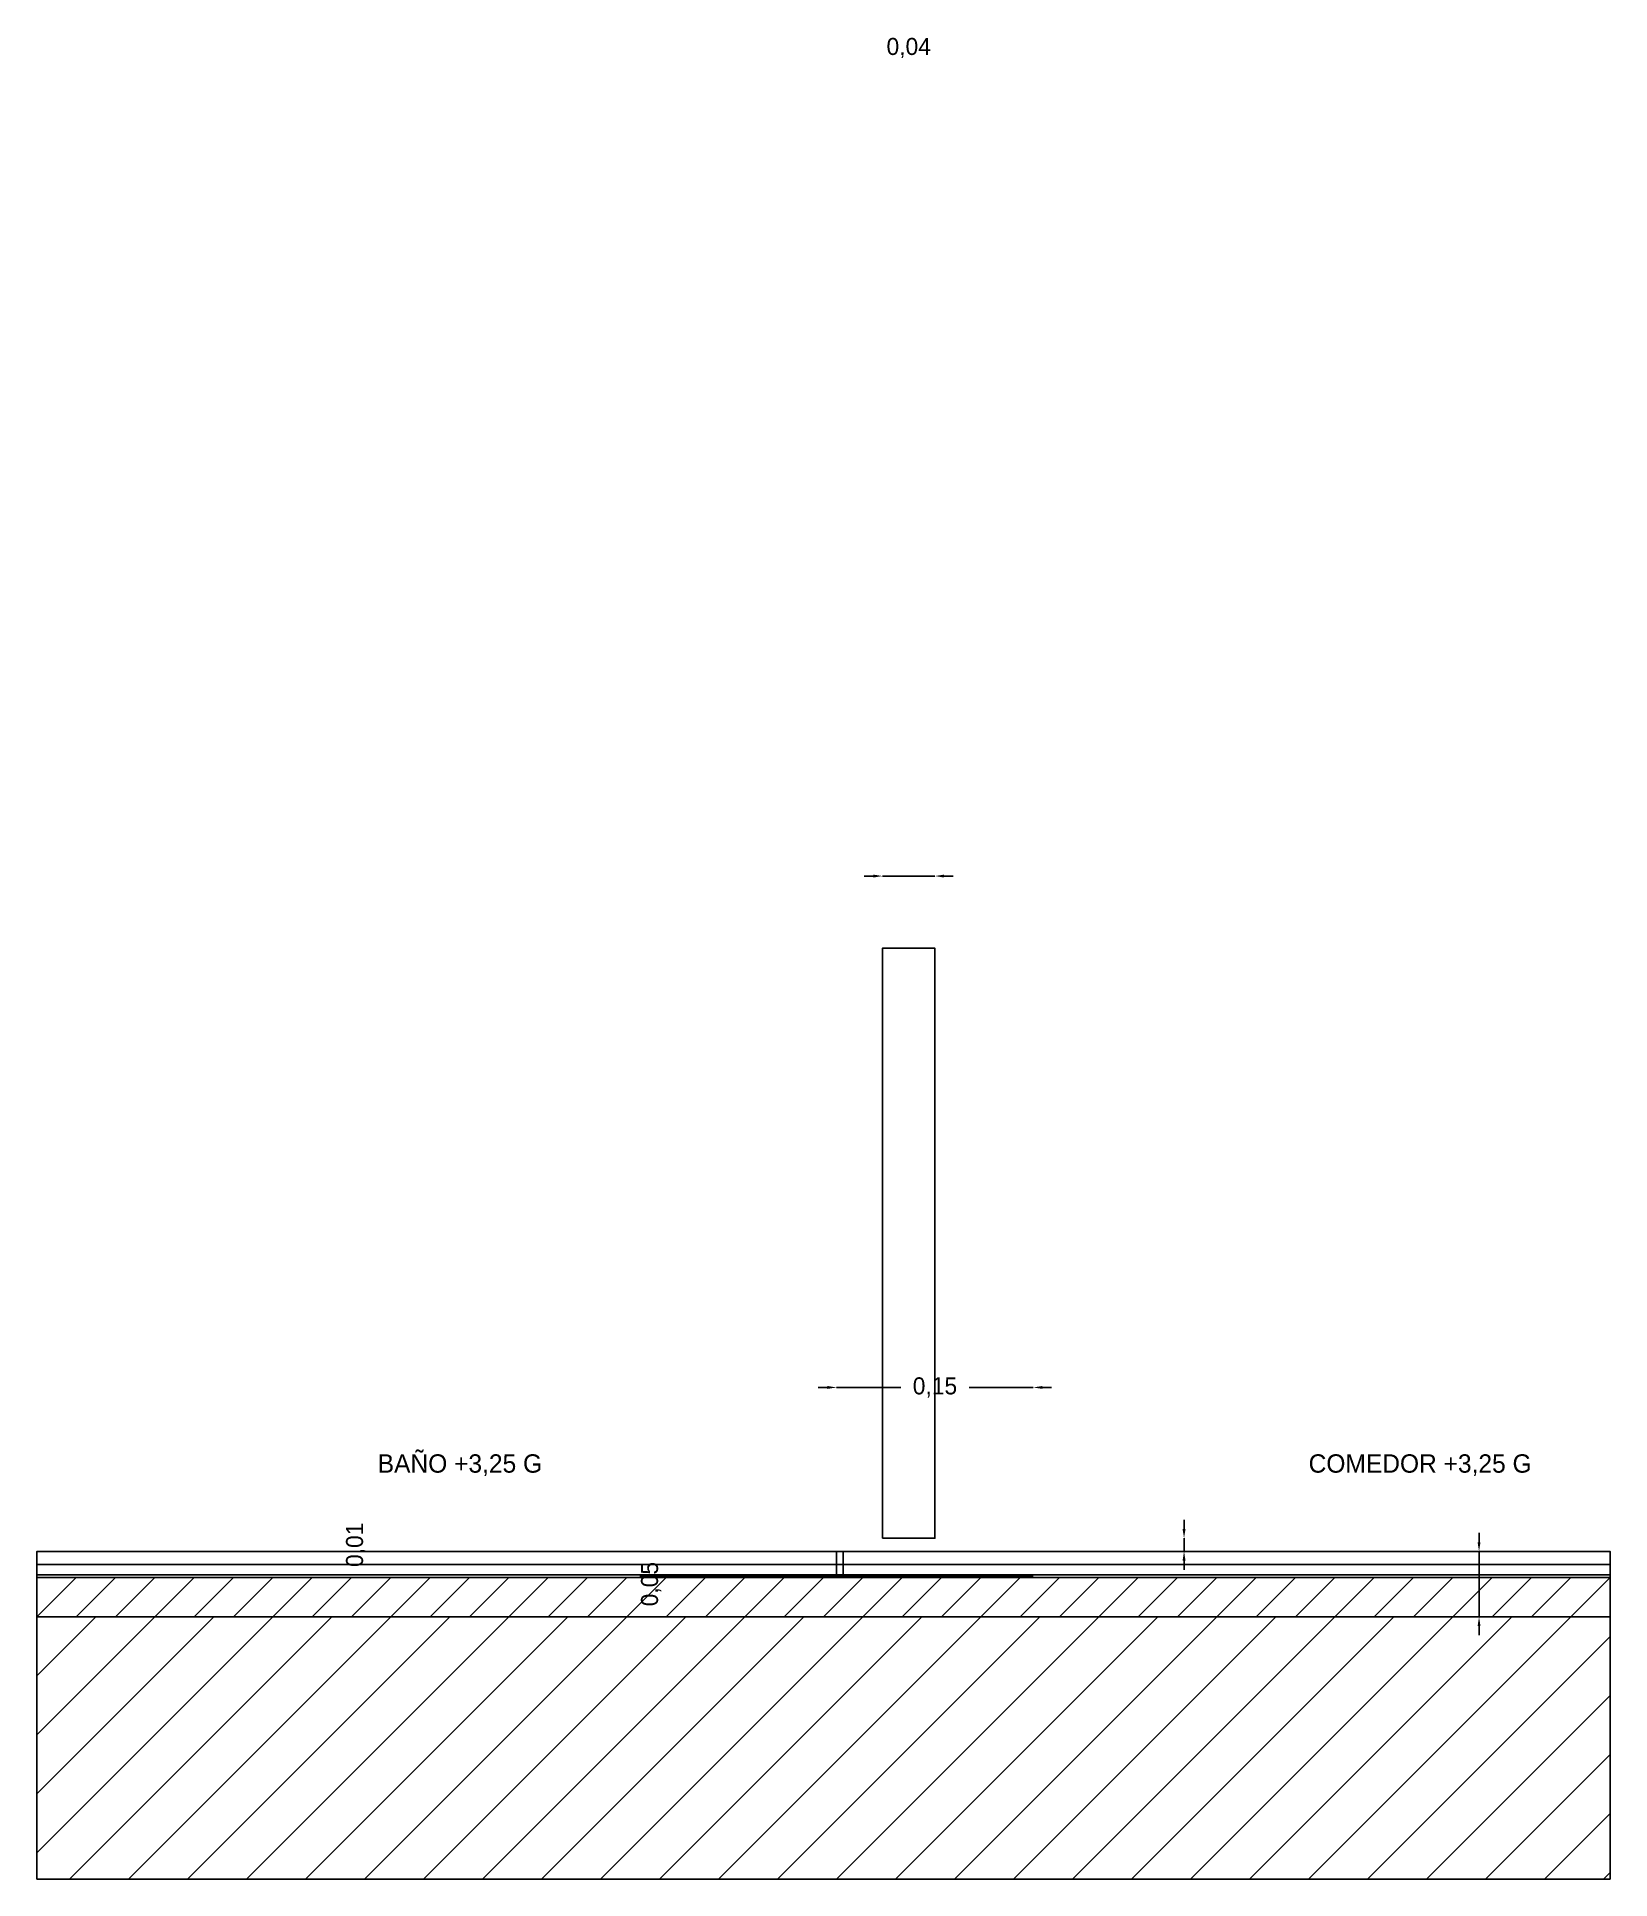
# Model space of a CAD drawing. Header units: metres. Extents: x 0 to 20.2, y 0 to 2.7.
# Drawn here: x 0 to 1.2, y 0.1 to 1.505 of the extents above; entities that cross this region are included whole.
import ezdxf

# ---------------------------------------------------------------- set-up
doc = ezdxf.new("R2010")
doc.units = ezdxf.units.M
for name, color, linetype in [('COTAS', 4, 'Continuous'), ('G_MEDIDO', 8, 'Continuous'), ('TEXTOS', 7, 'Continuous')]:
    doc.layers.add(name, color=color, linetype=linetype)
doc.dimstyles.get("Standard").update_dxf_attribs({"dimtxt": 2.5, "dimasz": 2.5, "dimexe": 1.25, "dimexo": 0.625, "dimtad": 1, "dimcen": 2.5, "dimazin": 3, "dimtfac": 1, "dimtmove": 0, "dimatfit": 3})

msp = doc.modelspace()

# ---------------------------------------------------------------- texts
at = {"layer": 'TEXTOS'}
for s, p in [('BAÑO +3,25 G', (0.26, 0.41)), ('COMEDOR +3,25 G', (0.97, 0.41))]:
    msp.add_text(s, height=0.014, dxfattribs=at).set_placement(p)

# ---------------------------------------------------------------- blocks, each defined once
blk = doc.blocks.new('_CLOSEDFILLED')
at = {"color": 0, "linetype": 'BYBLOCK'}
blk.add_solid([(-1, 0.16), (0, 0), (-1, -0.16)], dxfattribs=at)
blk = doc.blocks.new('*D1')
for p, q in [((0.603, 0.475), (0.596, 0.475)), ((0.61, 0.475), (0.61, 0.475)), ((0.61, 0.475), (0.659, 0.475)), ((0.711, 0.475), (0.76, 0.475)), ((0.76, 0.475), (0.76, 0.475)), ((0.767, 0.475), (0.774, 0.475))]:
    blk.add_line(p, q)
at = {"layer": 'Defpoints'}
for p in [(0.61, 0.475), (0.61, 0.475), (0.76, 0.475)]:
    blk.add_point(p, dxfattribs=at)
at = {"layer": 'COTAS', "xscale": 0.007, "yscale": 0.007}
blk.add_blockref('_CLOSEDFILLED', (0.61, 0.475), dxfattribs=at)
at = {"layer": 'COTAS', "xscale": 0.007, "yscale": 0.007, "rotation": 180}
blk.add_blockref('_CLOSEDFILLED', (0.76, 0.475), dxfattribs=at)
at = {"layer": 'COTAS', "insert": (0.685, 0.475), "char_height": 0.013, "attachment_point": 5}
blk.add_mtext('0,15', dxfattribs=at)
blk = doc.blocks.new('*D2')
for p, q in [((1.1, 0.357), (1.1, 0.364)), ((1.1, 0.35), (1.1, 0.35)), ((1.1, 0.3), (1.1, 0.35)), ((1.1, 0.3), (1.1, 0.3)), ((1.1, 0.293), (1.1, 0.286))]:
    blk.add_line(p, q)
at = {"layer": 'Defpoints'}
for p in [(1.1, 0.35), (1.1, 0.3), (1.1, 0.3)]:
    blk.add_point(p, dxfattribs=at)
at = {"layer": 'COTAS', "xscale": 0.007, "yscale": 0.007}
for p, rotation in [((1.1, 0.35), 270), ((1.1, 0.3), 90)]:
    blk.add_blockref('_CLOSEDFILLED', p, dxfattribs=dict(at, rotation=rotation))
at = {"layer": 'COTAS', "insert": (0.4685, 0.325), "char_height": 0.013, "attachment_point": 5, "rotation": 90}
blk.add_mtext('0,05', dxfattribs=at)
blk = doc.blocks.new('*D3')
for p, q in [((0.875, 0.367), (0.875, 0.374)), ((0.875, 0.36), (0.875, 0.36)), ((0.875, 0.35), (0.875, 0.36)), ((0.875, 0.35), (0.875, 0.35)), ((0.875, 0.343), (0.875, 0.336))]:
    blk.add_line(p, q)
at = {"layer": 'Defpoints'}
for p in [(0.875, 0.36), (0.875, 0.35), (0.875, 0.35)]:
    blk.add_point(p, dxfattribs=at)
at = {"layer": 'COTAS', "xscale": 0.007, "yscale": 0.007}
for p, rotation in [((0.875, 0.36), 270), ((0.875, 0.35), 90)]:
    blk.add_blockref('_CLOSEDFILLED', p, dxfattribs=dict(at, rotation=rotation))
at = {"layer": 'COTAS', "insert": (0.2435, 0.355), "char_height": 0.013, "attachment_point": 5, "rotation": 90}
blk.add_mtext('0,01', dxfattribs=at)
blk = doc.blocks.new('*D4')
for p, q in [((0.638, 0.865), (0.631, 0.865)), ((0.645, 0.865), (0.645, 0.865)), ((0.645, 0.865), (0.685, 0.865)), ((0.685, 0.865), (0.685, 0.865)), ((0.692, 0.865), (0.699, 0.865))]:
    blk.add_line(p, q)
at = {"layer": 'Defpoints'}
for p in [(0.645, 0.865), (0.645, 0.865), (0.685, 0.865)]:
    blk.add_point(p, dxfattribs=at)
at = {"layer": 'COTAS', "xscale": 0.007, "yscale": 0.007}
blk.add_blockref('_CLOSEDFILLED', (0.645, 0.865), dxfattribs=at)
at = {"layer": 'COTAS', "xscale": 0.007, "yscale": 0.007, "rotation": 180}
blk.add_blockref('_CLOSEDFILLED', (0.685, 0.865), dxfattribs=at)
at = {"layer": 'COTAS', "insert": (0.665, 1.4965), "char_height": 0.013, "attachment_point": 5}
blk.add_mtext('0,04', dxfattribs=at)

# ---------------------------------------------------------------- dimensions: what is measured, and where the dimension line sits
at = {"layer": 'COTAS'}
for base, p1, p2, picture, middle in [((0.645, 0.865), (0.645, 0.865), (0.685, 0.865), '*D4', (0.665, 1.4965)), ((0.61, 0.475), (0.61, 0.475), (0.76, 0.475), '*D1', (0.685, 0.475))]:
    dim = msp.add_linear_dim(base=base, p1=p1, p2=p2, dimstyle='Standard', override={"dimtxt": 0.013, "dimasz": 0.007}, dxfattribs=at)
    dim.commit()
    dim.dimension.update_dxf_attribs({"geometry": picture, "text_midpoint": middle})
for base, p1, p2, picture, middle in [((0.875, 0.35), (0.875, 0.35), (0.875, 0.36), '*D3', (0.2435, 0.355)), ((1.1, 0.3), (1.1, 0.3), (1.1, 0.35), '*D2', (0.4685, 0.325))]:
    dim = msp.add_linear_dim(base=base, p1=p1, p2=p2, angle=90, dimstyle='Standard', override={"dimtxt": 0.013, "dimasz": 0.007}, dxfattribs=at)
    dim.commit()
    dim.dimension.update_dxf_attribs({"geometry": picture, "text_midpoint": middle})

# ---------------------------------------------------------------- linework, layer by layer
at = {"layer": 'G_MEDIDO'}
for p, q in [((0, 0.33), (0, 0.33)), ((0, 0.3), (0.03, 0.33)), ((0.03, 0.3), (0.06, 0.33)), ((0.06, 0.3), (0.09, 0.33)), ((0.09, 0.3), (0.12, 0.33)), ((0.12, 0.3), (0.15, 0.33)), ((0.15, 0.3), (0.18, 0.33)), ((0.18, 0.3), (0.21, 0.33)), ((0.21, 0.3), (0.24, 0.33)), ((0.24, 0.3), (0.27, 0.33)), ((0.27, 0.3), (0.3, 0.33)), ((0.3, 0.3), (0.33, 0.33)), ((0.33, 0.3), (0.36, 0.33)), ((0.36, 0.3), (0.39, 0.33)), ((0.39, 0.3), (0.42, 0.33)), ((0.42, 0.3), (0.45, 0.33)), ((0.45, 0.3), (0.48, 0.33)), ((0.46, 0.331), (0.76, 0.331)), ((0.48, 0.3), (0.51, 0.33)), ((0.51, 0.3), (0.54, 0.33)), ((0.54, 0.3), (0.57, 0.33)), ((0.57, 0.3), (0.6, 0.33)), ((0.6, 0.3), (0.63, 0.33)), ((0.63, 0.3), (0.66, 0.33)), ((0.66, 0.3), (0.69, 0.33)), ((0.69, 0.3), (0.72, 0.33)), ((0.72, 0.3), (0.75, 0.33)), ((0.75, 0.3), (0.78, 0.33)), ((0.78, 0.3), (0.81, 0.33)), ((0.81, 0.3), (0.84, 0.33)), ((0.84, 0.3), (0.87, 0.33)), ((0.87, 0.3), (0.9, 0.33)), ((0.9, 0.3), (0.93, 0.33)), ((0.93, 0.3), (0.96, 0.33)), ((0.96, 0.3), (0.99, 0.33)), ((0.99, 0.3), (1.02, 0.33)), ((1.02, 0.3), (1.05, 0.33)), ((1.05, 0.3), (1.08, 0.33)), ((1.08, 0.3), (1.11, 0.33)), ((1.11, 0.3), (1.14, 0.33)), ((1.14, 0.3), (1.17, 0.33)), ((1.17, 0.3), (1.2, 0.33)), ((0, 0.3), (0, 0.3)), ((0, 0.255), (0.045, 0.3)), ((0, 0.21), (0.09, 0.3)), ((0, 0.165), (0.135, 0.3)), ((0, 0.12), (0.18, 0.3)), ((0.025, 0.1), (0.225, 0.3)), ((0.07, 0.1), (0.27, 0.3)), ((0.115, 0.1), (0.315, 0.3)), ((0.16, 0.1), (0.36, 0.3)), ((0.205, 0.1), (0.405, 0.3)), ((0.25, 0.1), (0.45, 0.3)), ((0.295, 0.1), (0.495, 0.3)), ((0.34, 0.1), (0.54, 0.3)), ((0.385, 0.1), (0.585, 0.3)), ((0.43, 0.1), (0.63, 0.3)), ((0.475, 0.1), (0.675, 0.3)), ((0.52, 0.1), (0.72, 0.3)), ((0.565, 0.1), (0.765, 0.3)), ((0.61, 0.1), (0.81, 0.3)), ((0.655, 0.1), (0.855, 0.3)), ((0.7, 0.1), (0.9, 0.3)), ((0.745, 0.1), (0.945, 0.3)), ((0.79, 0.1), (0.99, 0.3)), ((0.835, 0.1), (1.035, 0.3)), ((0.88, 0.1), (1.08, 0.3)), ((0.925, 0.1), (1.125, 0.3)), ((0.97, 0.1), (1.17, 0.3)), ((1.015, 0.1), (1.2, 0.285)), ((1.06, 0.1), (1.2, 0.24)), ((1.105, 0.1), (1.2, 0.195)), ((1.15, 0.1), (1.2, 0.15)), ((1.195, 0.1), (1.2, 0.105))]:
    msp.add_line(p, q, dxfattribs=at)
for points in [[(0.645, 0.36), (0.685, 0.36), (0.685, 0.81), (0.645, 0.81)], [(0, 0.3), (1.2, 0.3), (1.2, 0.35), (0, 0.35)], [(0, 0.34), (0.61, 0.34), (0.61, 0.35), (0, 0.35)], [(0, 0.332), (1.2, 0.332), (1.2, 0.34), (0, 0.34)], [(0.61, 0.332), (0.615, 0.332), (0.615, 0.35), (0.61, 0.35)], [(0.615, 0.34), (1.2, 0.34), (1.2, 0.35), (0.615, 0.35)], [(0, 0.33), (1.2, 0.33), (1.2, 0.332), (0, 0.332)], [(0, 0.3), (1.2, 0.3), (1.2, 0.33), (0, 0.33)], [(0, 0.1), (1.2, 0.1), (1.2, 0.3), (0, 0.3)]]:
    msp.add_lwpolyline(points, close=True, dxfattribs=at)

msp.set_redraw_order([(e.dxf.handle, doc.entitydb.next_handle()) for e in msp.query("TEXT MTEXT ATTDEF DIMENSION ARC_DIMENSION")])  # texts and dimensions are drawn at this point

doc.saveas('drawing.dxf')
